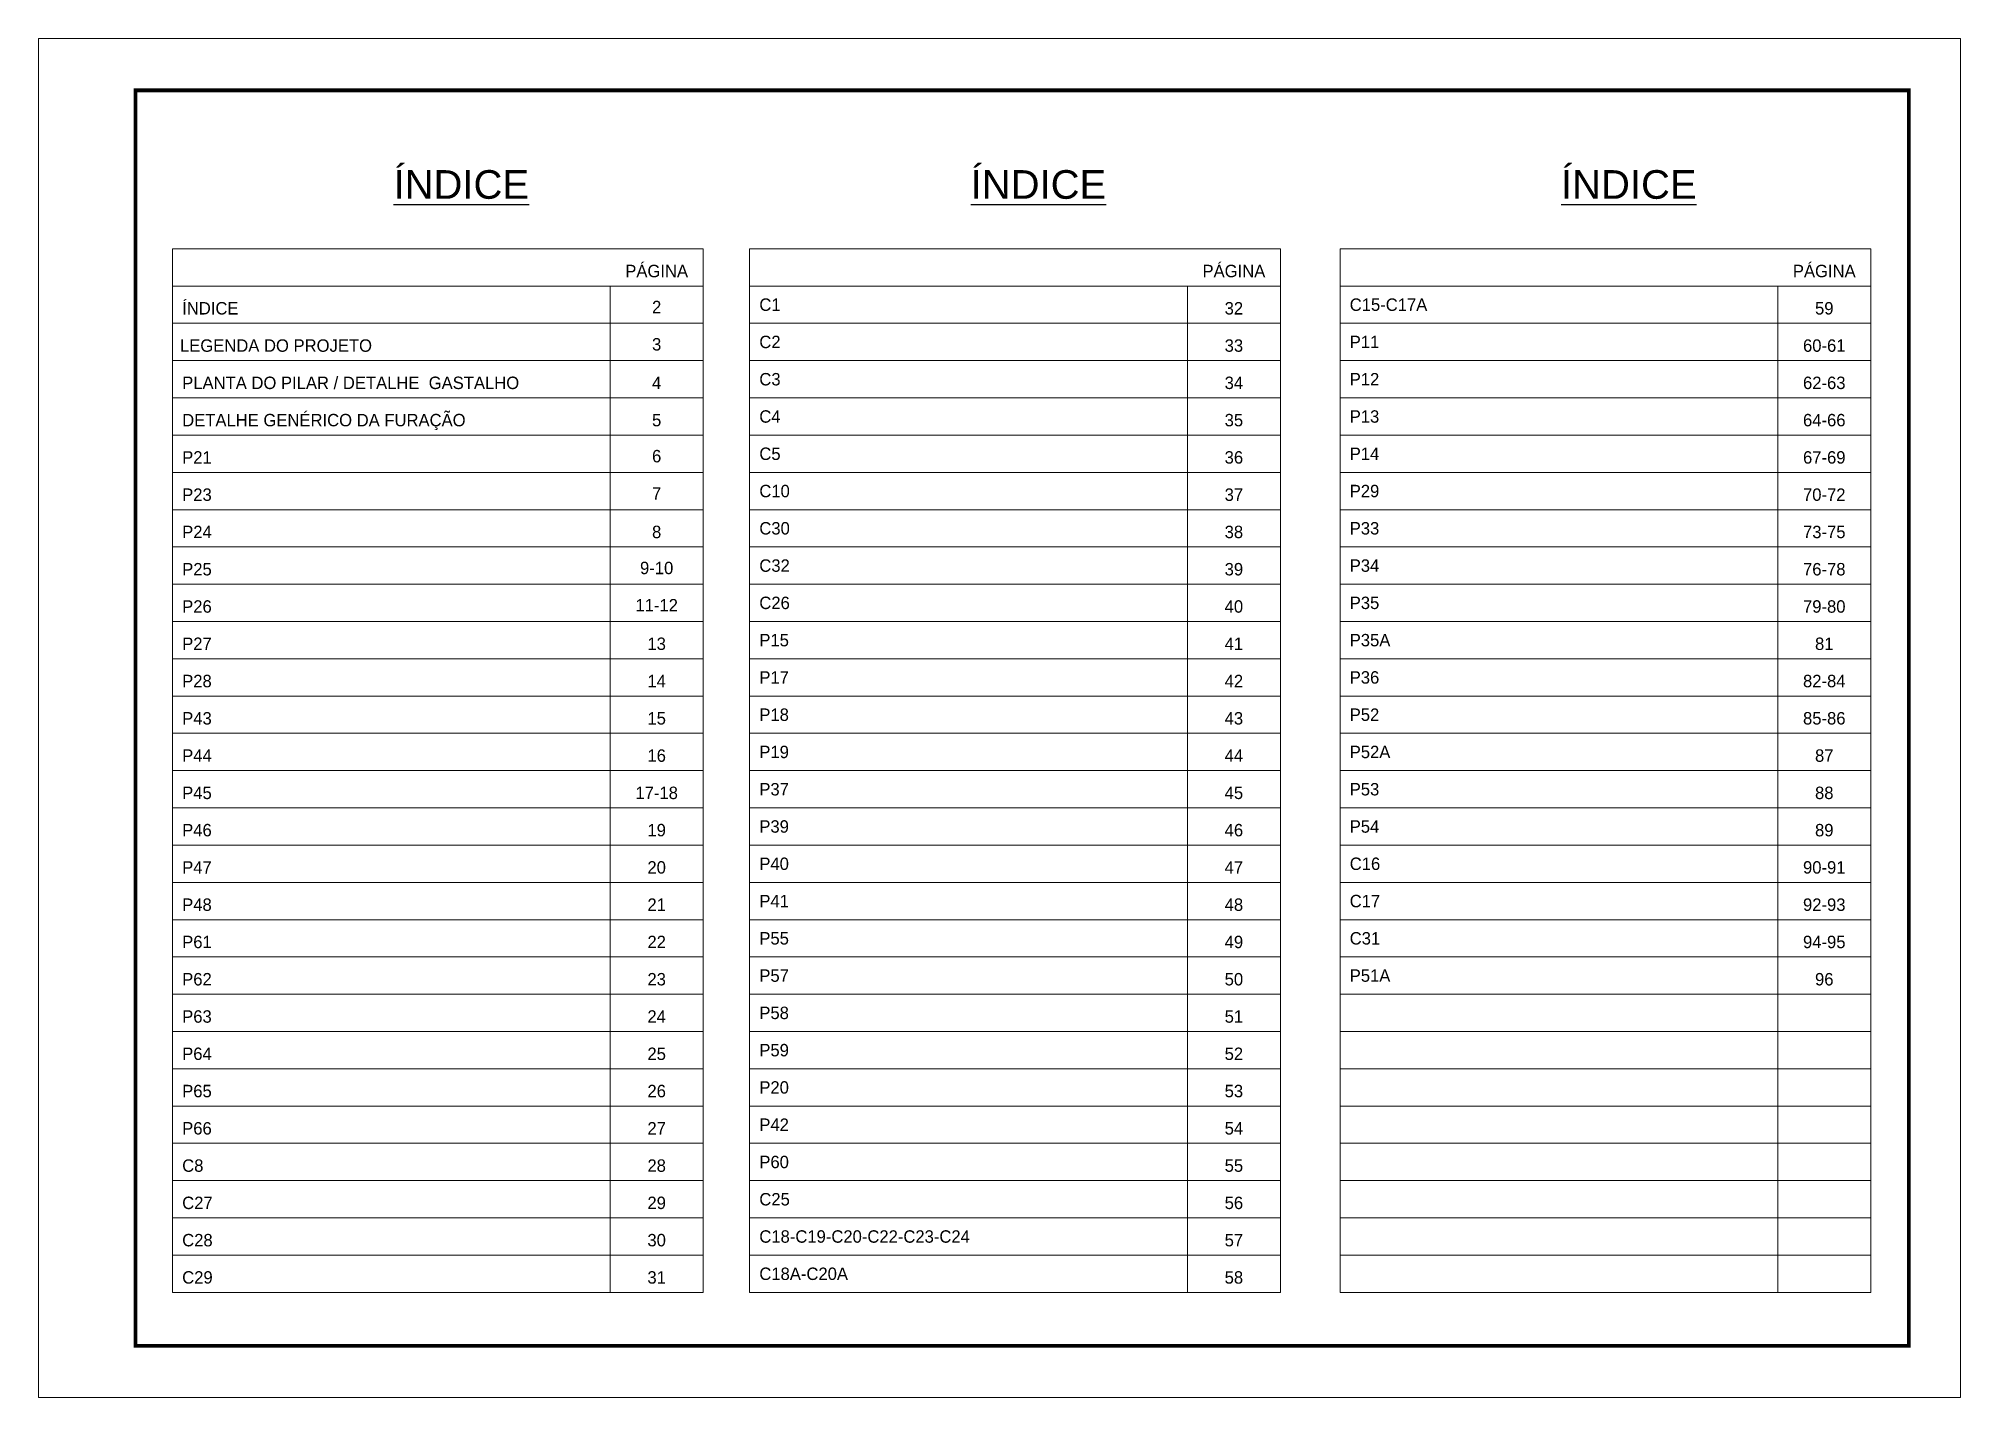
# Model space of a CAD drawing. Extents: x 2949 to 9203, y -16089 to 12527.
# Drawn here: x 4548 to 6033, y 11477 to 12527 of the extents above; entities that cross this region are included whole.
import ezdxf
from ezdxf.enums import TextEntityAlignment as Align

# ---------------------------------------------------------------- set-up
doc = ezdxf.new("R2010")
doc.units = 0
doc.layers.add('CARIMBO', color=255, linetype='Continuous', lineweight=9)
doc.layers.add('Folhas', color=255, linetype='Continuous', lineweight=9)
doc.styles.add('ARIAL', font='arial.ttf')
doc.styles.add('Tecnologia', font='')
doc.styles.get('Tecnologia').set_extended_font_data('Forgotten Futurist')

msp = doc.modelspace()

# ---------------------------------------------------------------- texts
at = {"color": 0, "linetype": 'Continuous', "ltscale": 5, "style": 'ARIAL'}
for p in [(4874.22, 12402.86), (5320.12, 12402.86), (5776.24, 12402.86)]:
    msp.add_text('%%UÍNDICE', height=22.118, dxfattribs=at).set_placement(p, align=Align.CENTER)
at = {"layer": 'CARIMBO', "style": 'Tecnologia'}
for s, height, p in [('PÁGINA', 9.599, (5025.17, 12342.26)), ('PÁGINA', 9.599, (5471.12, 12342.26)), ('PÁGINA', 9.599, (5927.24, 12342.26)), ('2', 9.6, (5025.17, 12314.43)), ('32', 9.599, (5471.12, 12313.46)), ('59', 9.599, (5927.24, 12313.46)), ('3', 9.6, (5025.17, 12285.63)), ('33', 9.599, (5471.12, 12284.66)), ('60-61', 9.599, (5927.24, 12284.66)), ('4', 9.6, (5025.17, 12255.87)), ('34', 9.599, (5471.12, 12255.87)), ('62-63', 9.599, (5927.24, 12255.87)), ('5', 9.6, (5025.17, 12227.07)), ('35', 9.599, (5471.12, 12227.07)), ('64-66', 9.599, (5927.24, 12227.07)), ('6', 9.6, (5025.17, 12199.24)), ('36', 9.599, (5471.12, 12198.27)), ('67-69', 9.599, (5927.24, 12198.27)), ('7', 9.6, (5025.17, 12170.44)), ('37', 9.599, (5471.12, 12169.48)), ('70-72', 9.599, (5927.24, 12169.48)), ('8', 9.6, (5025.17, 12140.68)), ('38', 9.599, (5471.12, 12140.68)), ('73-75', 9.599, (5927.24, 12140.68)), ('9-10', 9.599, (5025.17, 12112.85)), ('39', 9.599, (5471.12, 12111.89)), ('76-78', 9.599, (5927.24, 12111.89)), ('11-12', 9.599, (5025.17, 12084.06)), ('40', 9.599, (5471.12, 12083.09)), ('79-80', 9.599, (5927.24, 12083.09)), ('13', 9.599, (5025.17, 12054.29)), ('41', 9.599, (5471.12, 12054.29)), ('81', 9.599, (5927.24, 12054.29)), ('14', 9.599, (5025.17, 12025.5)), ('42', 9.599, (5471.12, 12025.5)), ('82-84', 9.599, (5927.24, 12025.5)), ('15', 9.599, (5025.17, 11996.7)), ('43', 9.599, (5471.12, 11996.7)), ('85-86', 9.599, (5927.24, 11996.7)), ('16', 9.599, (5025.17, 11967.9)), ('44', 9.599, (5471.12, 11967.9)), ('87', 9.599, (5927.24, 11967.9)), ('17-18', 9.599, (5025.17, 11939.11)), ('45', 9.599, (5471.12, 11939.11)), ('88', 9.599, (5927.24, 11939.11)), ('19', 9.599, (5025.17, 11910.31)), ('46', 9.599, (5471.12, 11910.31)), ('89', 9.599, (5927.24, 11910.31)), ('20', 9.599, (5025.17, 11881.52)), ('47', 9.599, (5471.12, 11881.52)), ('90-91', 9.599, (5927.24, 11881.52)), ('21', 9.599, (5025.17, 11852.72)), ('48', 9.599, (5471.12, 11852.72)), ('92-93', 9.599, (5927.24, 11852.72)), ('22', 9.599, (5025.17, 11823.92)), ('49', 9.599, (5471.12, 11823.92)), ('94-95', 9.599, (5927.24, 11823.92)), ('23', 9.599, (5025.17, 11795.13)), ('50', 9.599, (5471.12, 11795.13)), ('96', 9.599, (5927.24, 11795.13)), ('24', 9.599, (5025.17, 11766.33)), ('51', 9.599, (5471.12, 11766.33)), ('25', 9.599, (5025.17, 11737.53)), ('52', 9.599, (5471.12, 11737.53)), ('26', 9.599, (5025.17, 11708.74)), ('53', 9.599, (5471.12, 11708.74)), ('27', 9.599, (5025.17, 11679.94)), ('54', 9.599, (5471.12, 11679.94)), ('28', 9.599, (5025.17, 11651.15)), ('55', 9.599, (5471.12, 11651.15)), ('29', 9.599, (5025.17, 11622.35)), ('56', 9.599, (5471.12, 11622.35)), ('30', 9.599, (5025.17, 11593.55)), ('57', 9.599, (5471.12, 11593.55)), ('31', 9.599, (5025.17, 11564.76)), ('58', 9.599, (5471.12, 11564.76))]:
    msp.add_text(s, height=height, dxfattribs=at).set_placement(p, align=Align.CENTER)
for s, height, p in [('ÍNDICE', 9.599, (4658.59, 12313.46)), ('C1', 9.599, (5104.49, 12316.26)), ('C15-C17A', 9.599, (5560.61, 12316.26)), ('C2', 9.599, (5104.49, 12287.47)), ('P11', 9.599, (5560.61, 12287.47)), ('LEGENDA DO PROJETO', 9.5987, (4656.88, 12284.66)), ('C3', 9.599, (5104.49, 12258.67)), ('P12', 9.599, (5560.61, 12258.67)), ('PLANTA DO PILAR / DETALHE  GASTALHO ', 9.5987, (4658.59, 12255.87)), ('DETALHE GENÉRICO DA FURAÇÃO', 9.5987, (4658.59, 12227.07)), ('C4', 9.599, (5104.49, 12229.87)), ('P13', 9.599, (5560.61, 12229.87)), ('P21', 9.599, (4658.59, 12198.27)), ('C5', 9.599, (5104.49, 12201.08)), ('P14', 9.599, (5560.61, 12201.08)), ('P23', 9.599, (4658.59, 12169.48)), ('C10', 9.599, (5104.49, 12172.28)), ('P29', 9.599, (5560.61, 12172.28)), ('P24', 9.599, (4658.59, 12140.68)), ('C30', 9.599, (5104.49, 12143.49)), ('P33', 9.599, (5560.61, 12143.49)), ('P25', 9.599, (4658.59, 12111.89)), ('C32', 9.599, (5104.49, 12114.69)), ('P34', 9.599, (5560.61, 12114.69)), ('P26', 9.599, (4658.59, 12083.09)), ('C26', 9.599, (5104.49, 12085.89)), ('P35', 9.599, (5560.61, 12085.89)), ('P27', 9.599, (4658.59, 12054.29)), ('P15', 9.599, (5104.49, 12057.1)), ('P35A', 9.599, (5560.61, 12057.1)), ('P28', 9.599, (4658.59, 12025.5)), ('P17', 9.599, (5104.49, 12028.3)), ('P36', 9.599, (5560.61, 12028.3)), ('P43', 9.599, (4658.59, 11996.7)), ('P18', 9.599, (5104.49, 11999.5)), ('P52', 9.599, (5560.61, 11999.5)), ('P44', 9.599, (4658.59, 11967.9)), ('P19', 9.599, (5104.49, 11970.71)), ('P52A', 9.599, (5560.61, 11970.71)), ('P45', 9.599, (4658.59, 11939.11)), ('P37', 9.599, (5104.49, 11941.91)), ('P53', 9.599, (5560.61, 11941.91)), ('P46', 9.599, (4658.59, 11910.31)), ('P39', 9.599, (5104.49, 11913.12)), ('P54', 9.599, (5560.61, 11913.12)), ('P47', 9.599, (4658.59, 11881.52)), ('P40', 9.599, (5104.49, 11884.32)), ('C16', 9.599, (5560.61, 11884.32)), ('C17', 9.599, (5560.61, 11855.52)), ('P48', 9.599, (4658.59, 11852.72)), ('P41', 9.599, (5104.49, 11855.52)), ('P55', 9.599, (5104.49, 11826.73)), ('C31', 9.599, (5560.61, 11826.73)), ('P61', 9.599, (4658.59, 11823.92)), ('P57', 9.599, (5104.49, 11797.93)), ('P51A', 9.599, (5560.61, 11797.93)), ('P62', 9.599, (4658.59, 11795.13)), ('P63', 9.599, (4658.59, 11766.33)), ('P58', 9.599, (5104.49, 11769.13)), ('P64', 9.599, (4658.59, 11737.53)), ('P59', 9.599, (5104.49, 11740.34)), ('P65', 9.599, (4658.59, 11708.74)), ('P20', 9.599, (5104.49, 11711.54)), ('P66', 9.599, (4658.59, 11679.94)), ('P42', 9.599, (5104.49, 11682.75)), ('C8', 9.599, (4658.59, 11651.15)), ('P60', 9.599, (5104.49, 11653.95)), ('C27', 9.599, (4658.59, 11622.35)), ('C25', 9.599, (5104.49, 11625.15)), ('C28', 9.599, (4658.59, 11593.55)), ('C18-C19-C20-C22-C23-C24', 9.5987, (5104.49, 11596.36)), ('C29', 9.599, (4658.59, 11564.76)), ('C18A-C20A', 9.599, (5104.49, 11567.56))]:
    msp.add_text(s, height=height, dxfattribs=at).set_placement(p)

# ---------------------------------------------------------------- linework, layer by layer
at = {"layer": 'CARIMBO'}
for p, q in [((4651.09, 12364.24), (5061.08, 12364.24)), ((4651.09, 12364.24), (4651.09, 11557.95)), ((5061.08, 12364.24), (5061.08, 11557.95)), ((5096.99, 12364.24), (5507.03, 12364.24)), ((5096.99, 12364.24), (5096.99, 11557.95)), ((5507.03, 12364.24), (5507.03, 11557.95)), ((5553.12, 12364.24), (5963.15, 12364.24)), ((5553.12, 12364.24), (5553.12, 11557.95)), ((5963.15, 12364.24), (5963.15, 11557.95)), ((4651.09, 12335.45), (5061.08, 12335.45)), ((4989.26, 12335.45), (4989.26, 11557.95)), ((5096.99, 12335.45), (5507.03, 12335.45)), ((5435.21, 12335.45), (5435.21, 11557.95)), ((5553.12, 12335.45), (5963.15, 12335.45)), ((5891.33, 12335.45), (5891.33, 11557.95)), ((4651.09, 12306.65), (5061.08, 12306.65)), ((5096.99, 12306.65), (5507.03, 12306.65)), ((5553.12, 12306.65), (5963.15, 12306.65)), ((4651.09, 12277.86), (5061.08, 12277.86)), ((5096.99, 12277.86), (5507.03, 12277.86)), ((5553.12, 12277.86), (5963.15, 12277.86)), ((4651.09, 12249.06), (5061.08, 12249.06)), ((5096.99, 12249.06), (5507.03, 12249.06)), ((5553.12, 12249.06), (5963.15, 12249.06)), ((4651.09, 12220.26), (5061.08, 12220.26)), ((5096.99, 12220.26), (5507.03, 12220.26)), ((5553.12, 12220.26), (5963.15, 12220.26)), ((4651.09, 12191.47), (5061.08, 12191.47)), ((5096.99, 12191.47), (5507.03, 12191.47)), ((5553.12, 12191.47), (5963.15, 12191.47)), ((4651.09, 12162.67), (5061.08, 12162.67)), ((5096.99, 12162.67), (5507.03, 12162.67)), ((5553.12, 12162.67), (5963.15, 12162.67)), ((4651.09, 12133.87), (5061.08, 12133.87)), ((5096.99, 12133.87), (5507.03, 12133.87)), ((5553.12, 12133.87), (5963.15, 12133.87)), ((4651.09, 12105.08), (5061.08, 12105.08)), ((5096.99, 12105.08), (5507.03, 12105.08)), ((5553.12, 12105.08), (5963.15, 12105.08)), ((4651.09, 12076.28), (5061.08, 12076.28)), ((5096.99, 12076.28), (5507.03, 12076.28)), ((5553.12, 12076.28), (5963.15, 12076.28)), ((4651.09, 12047.49), (5061.08, 12047.49)), ((5096.99, 12047.49), (5507.03, 12047.49)), ((5553.12, 12047.49), (5963.15, 12047.49)), ((4651.09, 12018.69), (5061.08, 12018.69)), ((5096.99, 12018.69), (5507.03, 12018.69)), ((5553.12, 12018.69), (5963.15, 12018.69)), ((4651.09, 11989.89), (5061.08, 11989.89)), ((5096.99, 11989.89), (5507.03, 11989.89)), ((5553.12, 11989.89), (5963.15, 11989.89)), ((4651.09, 11961.1), (5061.08, 11961.1)), ((5096.99, 11961.1), (5507.03, 11961.1)), ((5553.12, 11961.1), (5963.15, 11961.1)), ((4651.09, 11932.3), (5061.08, 11932.3)), ((5096.99, 11932.3), (5507.03, 11932.3)), ((5553.12, 11932.3), (5963.15, 11932.3)), ((4651.09, 11903.5), (5061.08, 11903.5)), ((5096.99, 11903.5), (5507.03, 11903.5)), ((5553.12, 11903.5), (5963.15, 11903.5)), ((4651.09, 11874.71), (5061.08, 11874.71)), ((5096.99, 11874.71), (5507.03, 11874.71)), ((5553.12, 11874.71), (5963.15, 11874.71)), ((4651.09, 11845.91), (5061.08, 11845.91)), ((5096.99, 11845.91), (5507.03, 11845.91)), ((5553.12, 11845.91), (5963.15, 11845.91)), ((4651.09, 11817.12), (5061.08, 11817.12)), ((5096.99, 11817.12), (5507.03, 11817.12)), ((5553.12, 11817.12), (5963.15, 11817.12)), ((4651.09, 11788.32), (5061.08, 11788.32)), ((5096.99, 11788.32), (5507.03, 11788.32)), ((5553.12, 11788.32), (5963.15, 11788.32)), ((4651.09, 11759.52), (5061.08, 11759.52)), ((5096.99, 11759.52), (5507.03, 11759.52)), ((5553.12, 11759.52), (5963.15, 11759.52)), ((4651.09, 11730.73), (5061.08, 11730.73)), ((5096.99, 11730.73), (5507.03, 11730.73)), ((5553.12, 11730.73), (5963.15, 11730.73)), ((4651.09, 11701.93), (5061.08, 11701.93)), ((5096.99, 11701.93), (5507.03, 11701.93)), ((5553.12, 11701.93), (5963.15, 11701.93)), ((4651.09, 11673.14), (5061.08, 11673.14)), ((5096.99, 11673.14), (5507.03, 11673.14)), ((5553.12, 11673.14), (5963.15, 11673.14)), ((4651.09, 11644.34), (5061.08, 11644.34)), ((5096.99, 11644.34), (5507.03, 11644.34)), ((5553.12, 11644.34), (5963.15, 11644.34)), ((4651.09, 11615.54), (5061.08, 11615.54)), ((5096.99, 11615.54), (5507.03, 11615.54)), ((5553.12, 11615.54), (5963.15, 11615.54)), ((4651.09, 11586.75), (5061.08, 11586.75)), ((5096.99, 11586.75), (5507.03, 11586.75)), ((5553.12, 11586.75), (5963.15, 11586.75)), ((4651.09, 11557.95), (5061.08, 11557.95)), ((5096.99, 11557.95), (5507.03, 11557.95)), ((5553.12, 11557.95), (5963.15, 11557.95))]:
    msp.add_line(p, q, dxfattribs=at)
at = {"layer": 'Folhas'}
msp.add_lwpolyline([(4547.53, 11476.73), (6032.53, 11476.73), (6032.53, 12526.73), (4547.53, 12526.73)], close=True, dxfattribs=at)
at = {"layer": 'Folhas', "color": 30, "const_width": 3}
msp.add_lwpolyline([(4622.53, 11516.73), (5992.53, 11516.73), (5992.53, 12486.73), (4622.53, 12486.73)], close=True, dxfattribs=at)

msp.set_redraw_order([(e.dxf.handle, doc.entitydb.next_handle()) for e in msp.query("TEXT MTEXT ATTDEF DIMENSION ARC_DIMENSION")])  # texts and dimensions are drawn at this point

doc.saveas('drawing.dxf')
